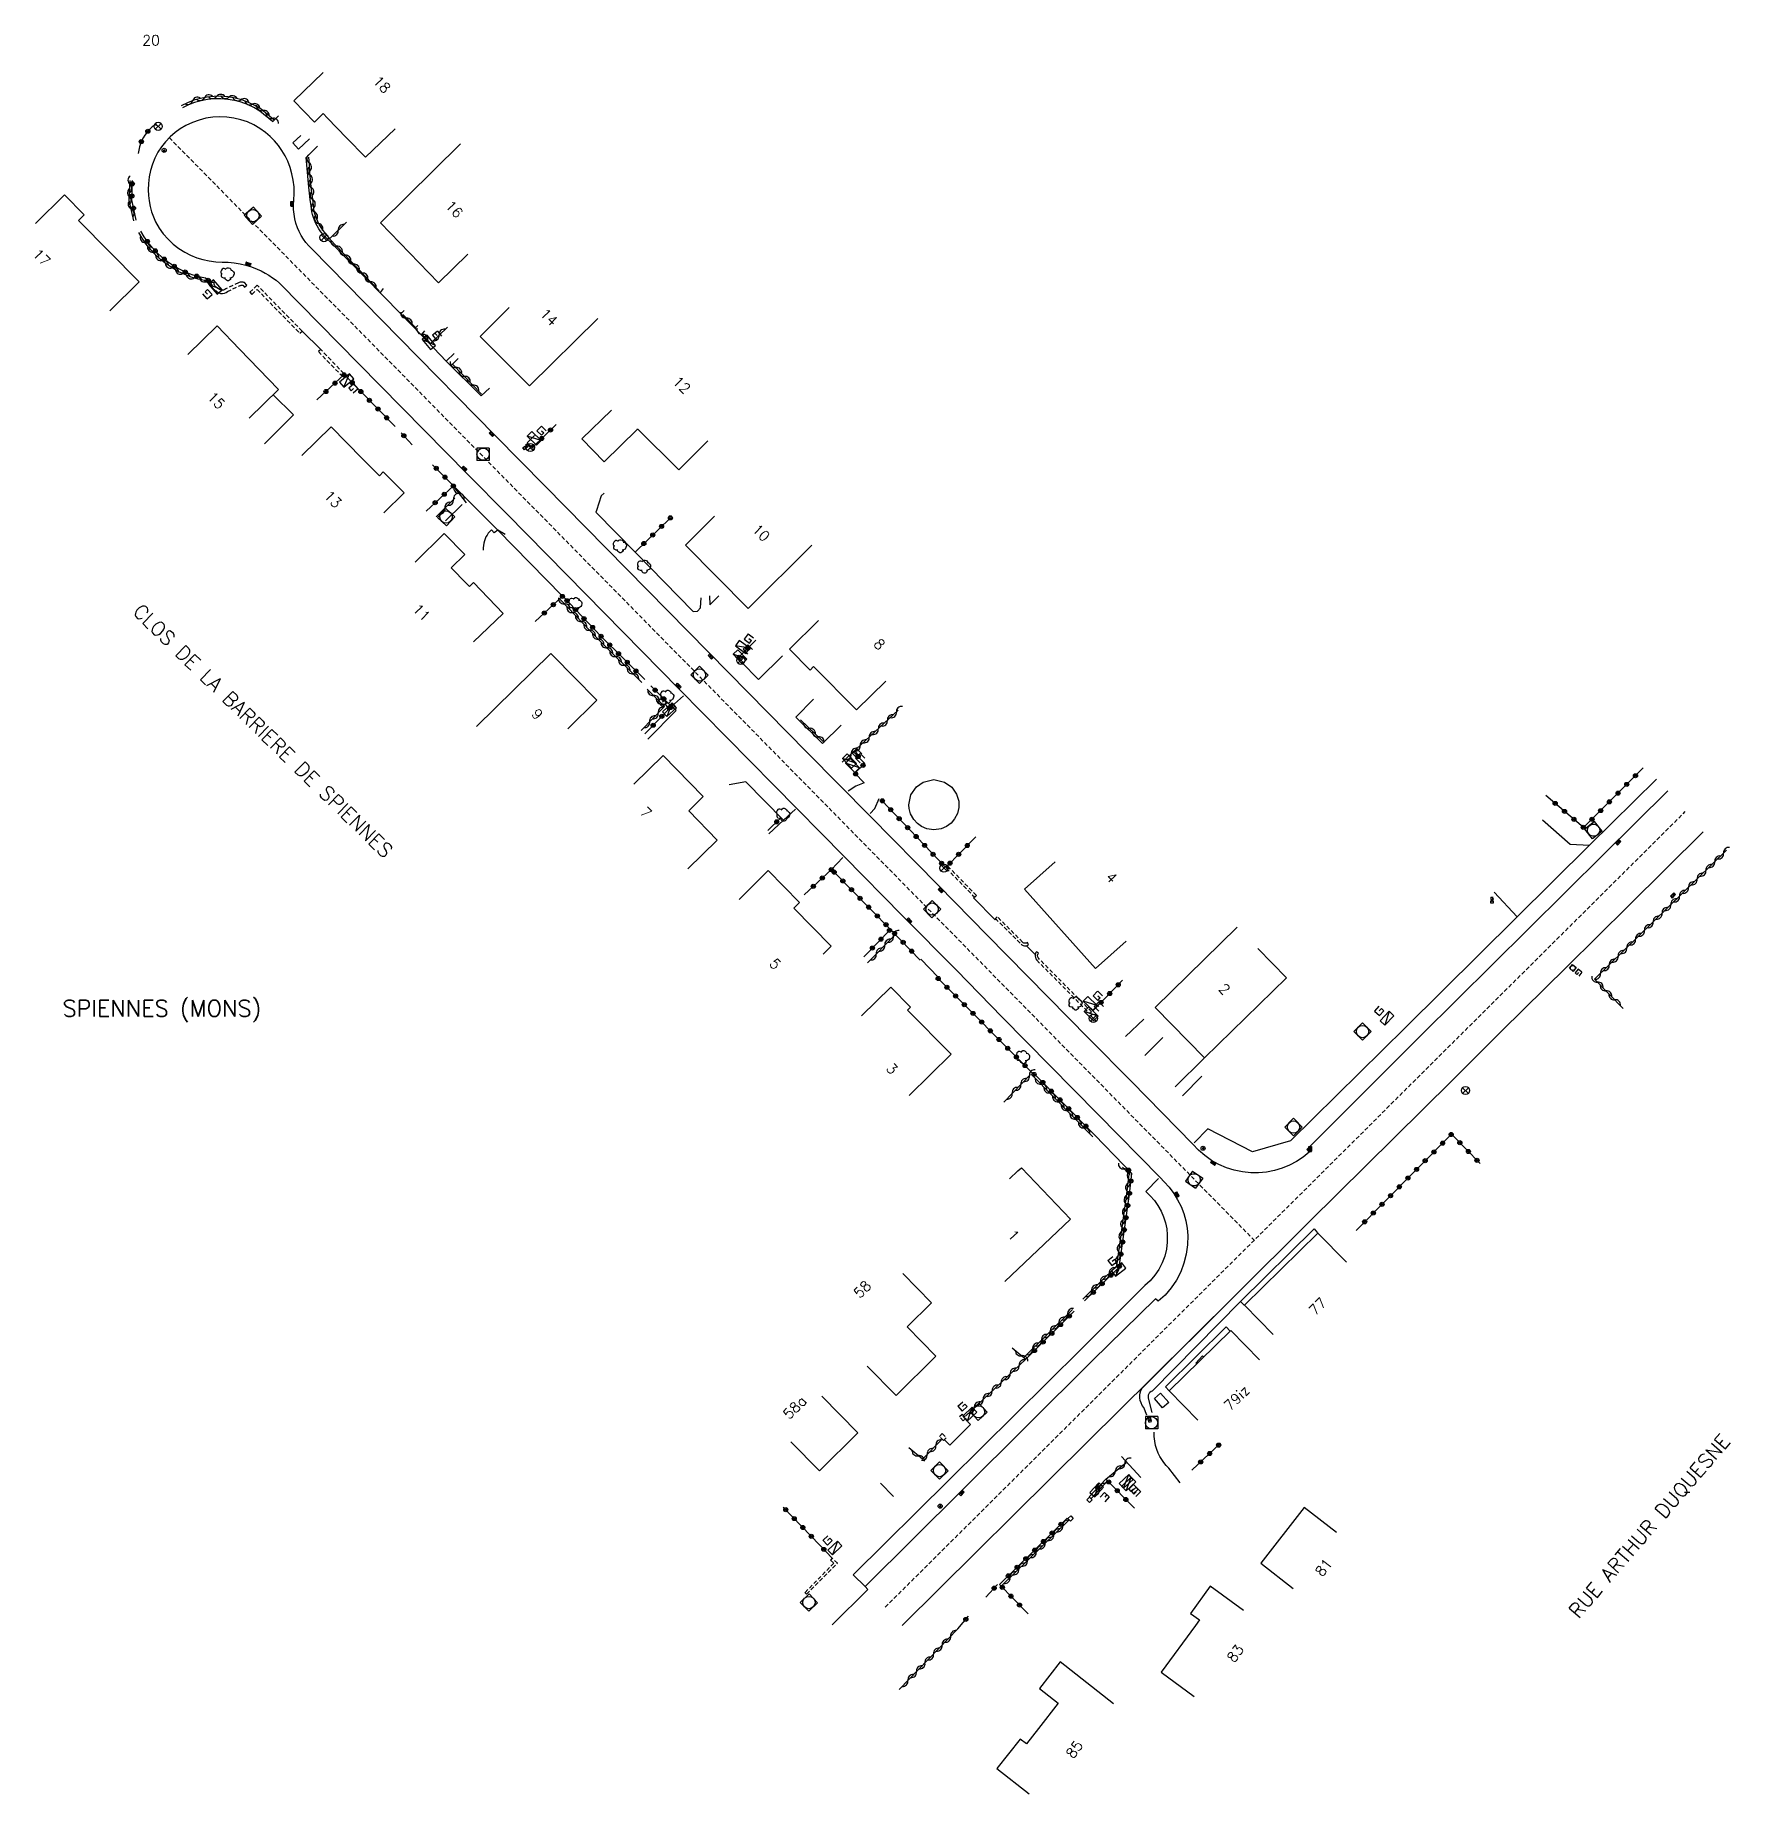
# Model space of a CAD drawing. Header units: millimetres. Extents: x 123510 to 124000, y 124261 to 125000.
# Drawn here: x 123510 to 123716.9, y 124416.7 to 124631.3 of the extents above; entities that cross this region are included whole.
import ezdxf
from ezdxf.enums import TextEntityAlignment as Align

# ---------------------------------------------------------------- set-up
doc = ezdxf.new("R2010")
doc.units = ezdxf.units.MM
doc.linetypes.add('DASHED', pattern=[0.75, 0.5, -0.25])
doc.layers.get('0').update_dxf_attribs({"linetype": 'CONTINUOUS'})
for name, color, linetype in [('W0001', 6, 'DASHED'), ('W0003', 5, 'CONTINUOUS'), ('W0008', 7, 'CONTINUOUS'), ('W0014', 7, 'CONTINUOUS'), ('W0017', 7, 'CONTINUOUS'), ('W0100', 7, 'CONTINUOUS'), ('W0103', 1, 'CONTINUOUS'), ('W0105', 7, 'CONTINUOUS'), ('W0112', 1, 'DASHED'), ('W0300', 7, 'CONTINUOUS'), ('W0310', 3, 'CONTINUOUS'), ('W0322', 7, 'CONTINUOUS'), ('W0400', 7, 'CONTINUOUS'), ('W0412', 7, 'CONTINUOUS'), ('W0420', 7, 'CONTINUOUS'), ('W0425', 7, 'CONTINUOUS'), ('W0430', 7, 'CONTINUOUS'), ('W0432', 7, 'CONTINUOUS'), ('W0469', 7, 'CONTINUOUS'), ('W0601', 7, 'CONTINUOUS'), ('W0856', 7, 'CONTINUOUS'), ('W0980', 7, 'CONTINUOUS'), ('W0989', 7, 'CONTINUOUS'), ('W0991', 7, 'CONTINUOUS'), ('W1471', 7, 'CONTINUOUS')]:
    doc.layers.add(name, color=color, linetype=linetype)
doc.styles.get("Standard").update_dxf_attribs({"font": 'romans.shx', "width": 0.85})

msp = doc.modelspace()

# ---------------------------------------------------------------- texts
at = {"layer": 'W0980', "ltscale": 0.5}
msp.add_text('SPIENNES (MONS)', height=2, dxfattribs=at).set_placement((123525.47, 124512.41), align=Align.MIDDLE)
at = {"layer": 'W0989', "ltscale": 0.5}
for s, rotation, p in [('CLOS DE LA BARRIERE DE SPIENNES', 315.7144, (123522.39, 124561.43)), ('RUE ARTHUR DUQUESNE', 49.2292, (123697.62, 124438.61))]:
    msp.add_text(s, height=1.75, rotation=rotation, dxfattribs=at).set_placement(p, align=Align.MIDDLE_LEFT)
at = {"layer": 'W0991', "ltscale": 0.5}
msp.add_text('20', height=1.25, dxfattribs=at).set_placement((123524.14, 124630.01), align=Align.CENTER)
for s, rotation, p in [('18', 314.093, (123551.86, 124624.82)), ('16', 314.1527, (123560.68, 124609.6)), ('17', 314.5448, (123510.34, 124603.71)), ('14', 314.8947, (123572.24, 124596.43)), ('12', 315.0835, (123588.44, 124588.16)), ('15', 313.9427, (123531.65, 124586.28)), ('13', 314.3812, (123545.87, 124574.22)), ('10', 314.776, (123598.12, 124570.13)), ('11', 314.4694, (123556.7, 124560.41)), ('8', 314.7147, (123612.56, 124556.53)), ('9', 314.6668, (123570.81, 124548)), ('7', 314.4334, (123584.06, 124536.01)), ('4', 314.2729, (123640.86, 124528.09)), ('5', 314.5772, (123599.84, 124517.54)), ('2', 314.2729, (123654.65, 124514.47)), ('3', 314.4494, (123614.09, 124504.75)), ('1', 313.6529, (123628.93, 124484.44)), ('58', 44.552, (123611.35, 124477.84)), ('77', 44.5626, (123666.91, 124475.75)), ('79iz', 44.3277, (123657.01, 124464.59)), ('58a', 44.5905, (123603.11, 124463.43)), ('81', 52.1781, (123667.69, 124443.98)), ('83', 53.6031, (123656.92, 124433.5)), ('85', 53.6031, (123637.29, 124421.8))]:
    msp.add_text(s, height=1.25, rotation=rotation, dxfattribs=at).set_placement(p, align=Align.CENTER)

# ---------------------------------------------------------------- blocks, each defined once
blk = doc.blocks.new('T856')
for p, q in [((-0.125, 0), (0.125, 0)), ((0, 0.125), (0, -0.125))]:
    blk.add_line(p, q)
blk.add_ellipse((0, 0), major_axis=(-0.177, 0.177), ratio=1, start_param=3.9269908, end_param=10.2101761)
blk = doc.blocks.new('T430')
at = {"flags": 128}
for points in [[(0.8, 0.8), (-0.8, 0.8)], [(-0.8, 0.8), (-0.8, 0)], [(0.8, 0.8), (-0.8, 0)], [(-0.8, 0), (0.8, 0)], [(-0.4, 2.1), (0.4, 2.1)], [(-0.4, 2.1), (-0.4, 1.3)], [(-0.4, 1.7), (0, 1.7)], [(-0.4, 1.3), (0.4, 1.3)], [(0.8, 0), (0.8, 0.8)]]:
    blk.add_lwpolyline(points, dxfattribs=at)
blk = doc.blocks.new('T420')
for p, q in [((0.75, 0.75), (-0.75, 0.75)), ((-0.75, 0.75), (-0.75, -0.75)), ((0.75, 0.75), (0.75, -0.75)), ((0.75, -0.75), (-0.75, -0.75))]:
    blk.add_line(p, q)
blk.add_ellipse((0, 0), major_axis=(-0.53, 0.53), ratio=1, start_param=3.926991, end_param=10.210176)
blk = doc.blocks.new('t432')
at = {"flags": 128}
for points in [[(0.8, 0.8), (-0.8, 0.8)], [(-0.8, 0.8), (-0.8, 0)], [(0.8, 0.8), (-0.8, 0)], [(-0.8, 0), (0.8, 0)], [(-0.4, 2.1), (-0.4, 1.3)], [(-0.4, 1.3), (0.4, 1.3)], [(-0.39, 2.1), (0.41, 2.1)], [(0, 1.7), (0.4, 1.7)], [(0.4, 1.3), (0.4, 1.7)], [(0.8, 0), (0.8, 0.8)]]:
    blk.add_lwpolyline(points, dxfattribs=at)
blk = doc.blocks.new('T1471')
at = {"color": 0, "linetype": 'Continuous', "flags": 128}
blk.add_lwpolyline([(-0.75, -0.5), (-0.75, 0.5), (0.75, 0.5), (0.75, -0.5), (-0.75, -0.5)], dxfattribs=at)
blk = doc.blocks.new('T400')
for p, q in [((-0.15, 0.3), (0.15, 0.3)), ((-0.15, -0.25), (-0.15, 0.3)), ((-0.15, 0.15), (0.15, 0.15)), ((-0.15, 0), (0.15, 0)), ((0.15, 0.3), (0.15, -0.25)), ((-0.15, -0.15), (0.15, -0.15)), ((-0.15, -0.25), (-0.15, -0.3)), ((-0.15, -0.3), (0.15, -0.3)), ((0.15, -0.3), (0.15, -0.25))]:
    blk.add_line(p, q)
blk = doc.blocks.new('T469')
at = {"color": 0, "linetype": 'Continuous', "flags": 128}
for points in [[(-0.35, 0.35), (0.35, -0.35)], [(-0.35, -0.35), (0.35, 0.35)]]:
    blk.add_lwpolyline(points, dxfattribs=at)
at = {"color": 0, "linetype": 'Continuous'}
blk.add_circle((0, 0), 0.5, dxfattribs=at)
blk = doc.blocks.new('T412')
for p, q in [((-0.3, 1.2), (0.3, 1.2)), ((-0.3, 1.2), (-0.3, 0.6)), ((-0.3, 0.6), (0.3, 0.6)), ((-0.3, 0.3), (0.3, 0.3)), ((-0.3, -0.3), (-0.3, 0.3)), ((0, 0.9), (0.3, 0.9)), ((0.3, 0.9), (0.3, 0.6)), ((0.3, 0.3), (0.3, -0.3)), ((0.3, -0.3), (-0.3, -0.3))]:
    blk.add_line(p, q)
blk.add_ellipse((0, 0), major_axis=(0.212, 0.212), ratio=1, start_param=5.497787, end_param=11.780972)
blk = doc.blocks.new('T425')
for p, q in [((-0.15, 0.6), (0.15, 0.6)), ((-0.15, 0.6), (-0.15, 0.3)), ((-0.15, 0.3), (0.15, 0.3)), ((-0.15, 0.15), (0.15, 0.15)), ((-0.15, -0.15), (-0.15, 0.15)), ((0, 0.45), (0.15, 0.45)), ((0.15, 0.45), (0.15, 0.3)), ((0.15, 0.15), (0.15, -0.15)), ((0.15, -0.15), (-0.15, -0.15))]:
    blk.add_line(p, q)
blk.add_ellipse((0, 0), major_axis=(-0.106, 0.106), ratio=1, start_param=3.926991, end_param=10.210176)
blk = doc.blocks.new('T300')
for p, q in [((-0.8, 0.51), (-0.86, 0.34)), ((-0.86, 0.34), (-0.86, 0.17)), ((-0.86, 0.17), (-0.74, 0.06)), ((-0.69, 0.63), (-0.8, 0.51)), ((-0.8, -0.06), (-0.74, 0.06)), ((-0.74, 0.06), (-0.69, 0.11)), ((-0.57, 0.69), (-0.69, 0.63)), ((-0.46, 0.69), (-0.57, 0.69)), ((-0.29, 0.63), (-0.46, 0.69)), ((-0.29, 0.63), (-0.17, 0.74)), ((-0.23, 0.57), (-0.29, 0.63)), ((-0.17, 0.74), (-0.06, 0.8)), ((-0.06, 0.8), (0.06, 0.8)), ((0.06, 0.8), (0.23, 0.74)), ((0.23, 0.74), (0.34, 0.63)), ((0.34, 0.63), (0.4, 0.51)), ((0.46, 0.46), (0.34, 0.46)), ((0.4, 0.51), (0.4, 0.46)), ((0.57, 0.4), (0.46, 0.46)), ((0.57, 0.4), (0.69, 0.29)), ((0.69, 0.29), (0.74, 0.17)), ((0.74, 0.06), (0.69, -0.17)), ((0.74, 0.17), (0.74, 0.06)), ((-0.8, -0.17), (-0.8, -0.06)), ((-0.8, -0.23), (-0.8, -0.17)), ((-0.74, -0.34), (-0.8, -0.23)), ((-0.69, -0.4), (-0.74, -0.34)), ((-0.51, -0.46), (-0.69, -0.4)), ((-0.4, -0.46), (-0.51, -0.46)), ((-0.4, -0.46), (-0.34, -0.46)), ((-0.34, -0.46), (-0.34, -0.4)), ((-0.34, -0.51), (-0.34, -0.46)), ((-0.29, -0.63), (-0.34, -0.51)), ((-0.17, -0.74), (-0.29, -0.63)), ((-0.06, -0.8), (-0.17, -0.74)), ((0.06, -0.8), (-0.06, -0.8)), ((0.17, -0.74), (0.06, -0.8)), ((0.23, -0.69), (0.17, -0.74)), ((0.29, -0.46), (0.23, -0.46)), ((0.29, -0.63), (0.23, -0.69)), ((0.46, -0.4), (0.29, -0.46)), ((0.34, -0.51), (0.29, -0.63)), ((0.34, -0.51), (0.34, -0.46)), ((0.57, -0.34), (0.46, -0.4)), ((0.63, -0.29), (0.57, -0.34)), ((0.69, -0.17), (0.63, -0.29))]:
    blk.add_line(p, q)
blk = doc.blocks.new('t310o')
at = {"color": 0, "linetype": 'Continuous'}
for centre, start, end in [((-0.5, 0.38), 216.8699, 323.1304), ((0.5, -0.37), 36.8699, 143.1303)]:
    blk.add_arc(centre, 0.625, start, end, dxfattribs=at)
blk = doc.blocks.new('t322o')
at = {"color": 0, "linetype": 'Continuous'}
for radius in [0.25, 0.15]:
    blk.add_circle((0, 0), radius, dxfattribs=at)

# ---------------------------------------------------------------- linework, layer by layer
at = {"layer": 'W0001'}
for points in [[(123526.37, 124618.75), (123658.72, 124484.27)], [(123613.71, 124439.52), (123711.3, 124536.55)]]:
    msp.add_lwpolyline(points, dxfattribs=at)
at = {"layer": 'W0003'}
for points in [[(123645.64, 124462.92), (123645.25, 124463.87), (123645.06, 124464.13), (123644.91, 124464.42), (123644.81, 124464.73), (123644.76, 124465.05), (123644.76, 124465.36), (123644.81, 124465.66), (123644.9, 124465.96), (123645.04, 124466.23), (123656.38, 124477.53), (123665.42, 124486.51)], [(123646.29, 124463.25), (123645.84, 124465.02), (123645.82, 124465.12), (123645.81, 124465.21), (123645.81, 124465.3), (123645.83, 124465.4), (123645.9, 124465.57), (123646, 124465.72), (123646.14, 124465.84), (123646.31, 124465.92), (123657.06, 124476.78), (123666.04, 124485.65)]]:
    msp.add_lwpolyline(points, dxfattribs=at)
at = {"layer": 'W0008'}
for points in [[(123709.19, 124539.1), (123701.35, 124531.34), (123692.15, 124522.22), (123679.09, 124509.29), (123665.14, 124495.32), (123665.43, 124495.03), (123664.68, 124494.42), (123663.87, 124493.88), (123663.01, 124493.42), (123662.11, 124493.05), (123661.18, 124492.77), (123660.23, 124492.59), (123659.26, 124492.5), (123658.29, 124492.5), (123657.28, 124492.6), (123656.29, 124492.81), (123655.33, 124493.12), (123654.4, 124493.52), (123653.52, 124494.01), (123652.7, 124494.6), (123651.94, 124495.26), (123651.25, 124496), (123643.75, 124503.62), (123638.52, 124508.92), (123626.13, 124521.5), (123620.21, 124527.52), (123611.87, 124535.98), (123604.18, 124543.78), (123592.15, 124555.99), (123572.18, 124576.31), (123566.14, 124582.4), (123554.4, 124594.35), (123543.74, 124605.2), (123543.74, 124605.2), (123543.37, 124605.57), (123543.04, 124605.97), (123542.73, 124606.39), (123542.45, 124606.84), (123542.21, 124607.3), (123542, 124607.78), (123541.82, 124608.32), (123541.68, 124608.87), (123541.58, 124609.43), (123541.53, 124610), (123541.52, 124610.57), (123541.56, 124611.13), (123541.6, 124611.94), (123541.58, 124612.75), (123541.49, 124613.56), (123541.33, 124614.35), (123541.1, 124615.12), (123540.81, 124615.88), (123540.48, 124616.55), (123540.11, 124617.19), (123539.68, 124617.8), (123539.2, 124618.38), (123538.67, 124618.91), (123538.11, 124619.4), (123537.41, 124619.89), (123536.67, 124620.32), (123535.89, 124620.67), (123535.08, 124620.94), (123534.25, 124621.14), (123533.4, 124621.26), (123532.54, 124621.3), (123531.68, 124621.25), (123530.83, 124621.12), (123529.99, 124620.91), (123529.18, 124620.62), (123528.4, 124620.25), (123527.71, 124619.84), (123527.07, 124619.37), (123526.46, 124618.85), (123525.91, 124618.27), (123525.42, 124617.64), (123524.98, 124616.97), (123524.61, 124616.26), (123524.31, 124615.52), (123524.07, 124614.76), (123523.91, 124613.97), (123523.81, 124613.18), (123523.79, 124612.38), (123523.82, 124611.7), (123523.89, 124611.04), (123524.02, 124610.38), (123524.2, 124609.73), (123524.42, 124609.09), (123524.7, 124608.48), (123525.13, 124607.73), (123525.63, 124607.02), (123526.21, 124606.37), (123526.84, 124605.77), (123527.53, 124605.24), (123528.26, 124604.78), (123528.97, 124604.42), (123529.71, 124604.12), (123530.47, 124603.89), (123531.24, 124603.72), (123532.03, 124603.62), (123532.83, 124603.59), (123533.56, 124603.57), (123534.29, 124603.5), (123535.01, 124603.38), (123535.72, 124603.21), (123536.41, 124603), (123537.09, 124602.73), (123537.58, 124602.5), (123538.06, 124602.25), (123538.52, 124601.98), (123538.97, 124601.68), (123539.4, 124601.36), (123539.82, 124601.02), (123539.93, 124600.89), (123549.43, 124591.23), (123562.8, 124577.67), (123567.55, 124572.87), (123574.87, 124565.43), (123588.55, 124551.48), (123600.12, 124539.77), (123608.7, 124531.08), (123615.82, 124523.84), (123622.39, 124517.2), (123627.99, 124511.49), (123639.63, 124499.64), (123647.24, 124491.92), (123647.73, 124491.41), (123648.35, 124490.73), (123648.9, 124489.99), (123649.38, 124489.21), (123649.79, 124488.39), (123650.12, 124487.53), (123650.37, 124486.65), (123650.53, 124485.74), (123650.61, 124484.83), (123650.59, 124483.69), (123650.43, 124482.57), (123650.15, 124481.46), (123649.75, 124480.4), (123649.22, 124479.4), (123648.58, 124478.46), (123647.84, 124477.59), (123647.01, 124476.83), (123646.67, 124477.14), (123638.99, 124469.6), (123623.08, 124453.8), (123611.24, 124442.04), (123611.57, 124441.68), (123607.22, 124437.34)], [(123615.78, 124437.29), (123638.42, 124459.72), (123646.17, 124467.42), (123656.38, 124477.53), (123665.42, 124486.51), (123675.85, 124496.82), (123682.81, 124503.7), (123688.93, 124509.8), (123696.8, 124517.57), (123704.37, 124525.04), (123713.49, 124534.08)]]:
    msp.add_lwpolyline(points, dxfattribs=at)
at = {"layer": 'W0014'}
for points in [[(123538.94, 124620.72), (123537.39, 124622), (123536.67, 124622.43), (123535.92, 124622.79), (123535.13, 124623.07), (123534.32, 124623.29), (123533.5, 124623.43), (123532.66, 124623.49), (123531.85, 124623.49), (123531.04, 124623.41), (123530.24, 124623.26), (123529.45, 124623.04), (123528.69, 124622.75), (123527.96, 124622.39)], [(123541.44, 124618.11), (123542.14, 124617.37)], [(123545.19, 124606.88), (123545.14, 124606.94), (123544.87, 124607.28), (123544.62, 124607.64), (123544.4, 124608.01), (123544.2, 124608.39), (123544.07, 124608.71), (123543.95, 124609.04), (123543.84, 124609.37), (123543.76, 124609.71), (123543.66, 124610.46), (123543.56, 124611.22), (123543.48, 124611.97), (123543.39, 124612.73), (123543.3, 124613.63), (123543.22, 124614.54), (123543.15, 124615.44), (123543.08, 124616.35)], [(123545.95, 124606.11), (123545.19, 124606.88)], [(123545.95, 124606.11), (123554.6, 124597.27), (123557.1, 124594.69), (123560.15, 124591.51), (123564.41, 124587.27)], [(123544.84, 124592.92), (123542.56, 124595.17)], [(123570.03, 124581.55), (123570.67, 124580.91)], [(123574.29, 124562.89), (123566.44, 124570.88), (123561.05, 124576.29)], [(123578.42, 124573.08), (123583.25, 124568.14), (123590.29, 124560.97)], [(123596.19, 124554.77), (123598.24, 124552.67)], [(123588.2, 124548.88), (123587.62, 124549.37), (123589.1, 124550.69)], [(123602.79, 124548.09), (123606.04, 124544.86)], [(123601.3, 124535.52), (123596.69, 124540.18)], [(123707.78, 124540.53), (123699.62, 124532.46), (123677.19, 124510.22), (123663.16, 124496.38), (123658.53, 124495.04), (123653.07, 124497.84), (123651.4, 124496.14)], [(123624.57, 124526.16), (123624.46, 124526.03), (123627.1, 124523.36), (123627.18, 124523.47)], [(123630.97, 124520.15), (123631.97, 124519.16)], [(123620.17, 124516.37), (123618.04, 124518.54)], [(123642.87, 124493.38), (123639.25, 124497.11)], [(123647.05, 124491.79), (123645.49, 124490.22), (123646.04, 124489.7), (123646.54, 124489.12), (123646.98, 124488.5), (123647.35, 124487.83), (123647.65, 124487.14), (123647.88, 124486.41), (123648.04, 124485.67), (123648.12, 124484.91), (123648.11, 124484.04), (123648, 124483.17), (123647.8, 124482.32), (123647.49, 124481.5), (123647.09, 124480.72), (123646.6, 124480), (123646.04, 124479.33), (123645.39, 124478.74), (123637.57, 124470.95), (123621.45, 124455.02), (123609.81, 124443.46), (123611.24, 124442.04)], [(123657.48, 124476.36), (123657.06, 124476.78), (123666.04, 124485.65), (123666.45, 124485.19)], [(123648.35, 124465.92), (123647.89, 124466.39), (123655.29, 124473.7), (123655.8, 124473.19)]]:
    msp.add_lwpolyline(points, dxfattribs=at)
at = {"layer": 'W0017'}
for points in [[(123538.97, 124620.67), (123539.68, 124621.41)], [(123542.4, 124619.04), (123541.44, 124618.11)], [(123542.14, 124617.37), (123543.46, 124618.6)], [(123544.46, 124617.74), (123543.08, 124616.35)], [(123552.15, 124599.88), (123552.48, 124600.37)], [(123555.03, 124597.69), (123554.6, 124597.27)], [(123556.33, 124595.49), (123556.69, 124595.86)], [(123557.5, 124595.2), (123557.1, 124594.69)], [(123560.19, 124591.54), (123561.13, 124592.43)], [(123561.6, 124591.82), (123560.79, 124590.99)], [(123564.41, 124587.27), (123565.43, 124588.2)], [(123570.93, 124582.42), (123570.03, 124581.55)], [(123579.41, 124575.39), (123579.07, 124575.08), (123578.49, 124573.3)], [(123560.05, 124572.01), (123562.09, 124574)], [(123578.49, 124573.3), (123578.42, 124573.08)], [(123567.33, 124570.37), (123566.44, 124570.88), (123566, 124570.55), (123565.69, 124570.91), (123565.28, 124570.52), (123565.13, 124570.29), (123565, 124570.06), (123564.89, 124569.82), (123564.81, 124569.57), (123564.73, 124569.29), (123564.68, 124569), (123564.66, 124568.71), (123564.66, 124568.43)], [(123590.29, 124560.97), (123590.8, 124561.01), (123591.15, 124561.42), (123591.23, 124562.64)], [(123592.27, 124562.87), (123592.3, 124561.76), (123593.4, 124562.89)], [(123598.24, 124552.67), (123601.18, 124555.54)], [(123604.95, 124550.27), (123602.79, 124548.09)], [(123584.73, 124545.4), (123588.2, 124548.88)], [(123606.04, 124544.86), (123608.32, 124547.08)], [(123596.69, 124540.18), (123594.67, 124539.82)], [(123611.14, 124540.08), (123610.13, 124539.64), (123609.19, 124539.04)], [(123599.5, 124533.84), (123601.3, 124535.52), (123602.74, 124536.84)], [(123611.85, 124536.32), (123612.43, 124536.92), (123612.95, 124538.16)], [(123693.88, 124535.54), (123697.25, 124532.59), (123699.62, 124532.46)], [(123607.17, 124529.49), (123608.52, 124530.95)], [(123690.78, 124523.7), (123687.99, 124526.73)], [(123643.03, 124509.14), (123645.26, 124511.24)], [(123647.59, 124508.99), (123645.38, 124506.8)], [(123652.61, 124506.46), (123649.09, 124503)], [(123649.96, 124501.9), (123652.34, 124504.27)], [(123623.45, 124462.47), (123624.11, 124461.8), (123621.6, 124459.29), (123620.91, 124459.95)], [(123649.69, 124454.69), (123648.31, 124456.47), (123647.99, 124456.79), (123647.7, 124457.14), (123647.44, 124457.51), (123647.2, 124457.9), (123647, 124458.31), (123646.84, 124458.73), (123646.68, 124459.25), (123646.58, 124459.78), (123646.52, 124460.32), (123646.52, 124460.87)], [(123642.53, 124457.89), (123644.9, 124455.33)], [(123613.13, 124454.62), (123614.7, 124453.03)]]:
    msp.add_lwpolyline(points, dxfattribs=at)
at = {"layer": 'W0100'}
for points in [[(123545.15, 124626.71), (123541.55, 124623.24), (123544.06, 124620.65), (123545.14, 124621.7), (123545.68, 124621.14), (123547.99, 124618.75), (123550.3, 124616.37), (123553.9, 124619.85)], [(123561.9, 124618.01), (123552.11, 124608.38), (123559.22, 124601.06), (123562.8, 124604.54)], [(123510.03, 124608.27), (123513.59, 124611.78), (123515.99, 124609.35), (123515.29, 124608.66), (123515.36, 124608.59), (123522.67, 124601.16), (123519.11, 124597.65)], [(123567.81, 124598.04), (123564.27, 124594.51), (123570.29, 124588.47), (123578.65, 124596.72)], [(123528.61, 124592.31), (123532.21, 124595.79), (123534.92, 124592.98), (123539.69, 124588.03), (123536.09, 124584.56)], [(123580.31, 124585.5), (123576.7, 124582.04), (123579.41, 124579.2), (123583.43, 124583.18), (123583.5, 124583.25), (123588.52, 124578.24), (123592.05, 124581.78)], [(123552.54, 124573.01), (123555, 124575.45), (123552.47, 124577.98), (123551.99, 124577.51), (123549.91, 124579.61), (123546.12, 124583.47), (123542.55, 124579.97)], [(123604.77, 124569.06), (123596.98, 124561.34), (123589.33, 124569.06), (123592.88, 124572.58)], [(123563.48, 124557.26), (123567.08, 124560.73), (123563.47, 124564.48), (123562.98, 124564), (123562.63, 124564.36), (123560.76, 124566.27), (123562.42, 124567.92), (123559.89, 124570.47), (123556.34, 124566.96)], [(123605.57, 124559.88), (123602.01, 124556.37), (123604.53, 124553.82), (123604.97, 124554.25), (123610.21, 124548.96), (123613.76, 124552.48)], [(123563.83, 124546.94), (123572.91, 124555.83), (123573.27, 124555.46), (123575.73, 124552.99), (123578.52, 124550.16), (123574.97, 124546.65)], [(123583.04, 124539.91), (123586.61, 124543.41), (123591.51, 124538.41), (123589.75, 124536.66), (123593.22, 124533.05), (123589.61, 124529.59)], [(123634.43, 124530.42), (123630.71, 124527.08), (123639.36, 124517.43), (123643.09, 124520.77)], [(123606.13, 124519.17), (123607.11, 124520.14), (123602.55, 124524.77), (123603.25, 124525.47), (123599.44, 124529.36), (123595.87, 124525.85)], [(123656.62, 124522.46), (123646.63, 124512.67), (123652.65, 124506.5), (123662.65, 124516.29), (123659.15, 124519.86)], [(123616.61, 124501.92), (123621.74, 124506.95), (123616.44, 124512.35), (123616.79, 124512.69), (123614.38, 124515.14), (123610.81, 124511.64)], [(123628.86, 124491.76), (123629.89, 124492.72), (123630.32, 124493.12), (123636.29, 124486.86), (123628.29, 124479.25)], [(123669.98, 124481.59), (123666.48, 124485.15), (123657.53, 124476.33), (123661.03, 124472.77)], [(123611.51, 124468.92), (123615.02, 124465.35), (123619.87, 124470.13), (123616.38, 124473.7), (123619.36, 124476.63), (123615.85, 124480.2)], [(123659.37, 124469.69), (123655.88, 124473.27), (123648.35, 124465.92), (123651.85, 124462.34)], [(123602.17, 124459.7), (123605.68, 124456.14), (123610.37, 124460.76), (123605.96, 124465.26)], [(123668.76, 124448.61), (123664.81, 124451.68), (123659.52, 124444.86), (123663.47, 124441.8)], [(123657.4, 124439.12), (123653.36, 124442.06), (123650.96, 124438.76), (123652.05, 124437.96), (123651.54, 124437.26), (123647.36, 124431.6), (123651.39, 124428.63)], [(123641.57, 124427.74), (123635.03, 124432.83), (123632.52, 124429.59), (123634.8, 124427.82), (123632.4, 124424.72), (123630.94, 124422.83), (123630.16, 124423.43), (123627.34, 124419.82), (123631.28, 124416.74)]]:
    msp.add_lwpolyline(points, dxfattribs=at)
at = {"layer": 'W0103'}
msp.add_lwpolyline([(123539.05, 124587.4), (123541.51, 124584.95), (123537.99, 124581.4)], dxfattribs=at)
at = {"layer": 'W0105'}
msp.add_lwpolyline([(123651.7, 124469.18), (123651.58, 124469.29), (123652.41, 124470.15), (123652.56, 124470.02)], dxfattribs=at)
at = {"layer": 'W0112'}
for points in [[(123535.83, 124600.76), (123535.55, 124601.08), (123535.46, 124601.11), (123535.38, 124601.13), (123535.29, 124601.14), (123535.2, 124601.14), (123535.09, 124601.13), (123534.99, 124601.12), (123534.89, 124601.09), (123534.79, 124601.05), (123533.25, 124600.31), (123533.13, 124600.22), (123532.99, 124600.16), (123532.85, 124600.14), (123532.7, 124600.15), (123532.59, 124600.19), (123532.48, 124600.24), (123532.38, 124600.31), (123532.29, 124600.38), (123532.19, 124600.44), (123532.09, 124600.51), (123532, 124600.59), (123531.92, 124600.68), (123531.87, 124600.78), (123531.84, 124600.88), (123531.82, 124600.99), (123531.82, 124601.1), (123531.44, 124601.09), (123531.44, 124600.96), (123531.47, 124600.79), (123531.52, 124600.63), (123531.61, 124600.47), (123531.73, 124600.32), (123531.85, 124600.22), (123531.98, 124600.12), (123532.07, 124600.07), (123532.16, 124600), (123532.29, 124599.92), (123532.43, 124599.84), (123532.62, 124599.77), (123532.87, 124599.76), (123533.1, 124599.8), (123533.32, 124599.89), (123533.45, 124599.98), (123534.94, 124600.7), (123535.01, 124600.73), (123535.07, 124600.74), (123535.14, 124600.76), (123535.21, 124600.76), (123535.26, 124600.76), (123535.32, 124600.75), (123535.34, 124600.75), (123535.55, 124600.51)], [(123542.56, 124595.17), (123537.09, 124600.76), (123536.18, 124599.91), (123536.44, 124599.64), (123537.08, 124600.23), (123542.29, 124594.9)], [(123547.65, 124589.99), (123544.84, 124592.92), (123544.56, 124592.66), (123547.38, 124589.73)], [(123621.17, 124529.63), (123624.62, 124526.12), (123624.84, 124526.33), (123621.38, 124529.84)], [(123627.15, 124523.52), (123630.27, 124520.39), (123630.39, 124520.3), (123630.53, 124520.23), (123630.68, 124520.19), (123630.83, 124520.19), (123630.93, 124520.2), (123631.03, 124520.23), (123631.12, 124520.26), (123631.2, 124520.31), (123631.05, 124520.57), (123630.98, 124520.53), (123630.93, 124520.51), (123630.87, 124520.49), (123630.82, 124520.49), (123630.72, 124520.49), (123630.63, 124520.51), (123630.55, 124520.55), (123630.47, 124520.62), (123627.37, 124523.73)], [(123632.14, 124519.45), (123632.14, 124519.44), (123632.09, 124519.36), (123632.05, 124519.28), (123632.02, 124519.19), (123632, 124519.1), (123632, 124518.92), (123632.03, 124518.74), (123632.09, 124518.58), (123632.19, 124518.43), (123638.66, 124511.92), (123638.88, 124512.13), (123632.43, 124518.62), (123632.36, 124518.72), (123632.32, 124518.82), (123632.3, 124518.94), (123632.3, 124519.06), (123632.31, 124519.11), (123632.33, 124519.17), (123632.36, 124519.22), (123632.39, 124519.29), (123632.4, 124519.3)], [(123623.56, 124462.58), (123623.23, 124462.26), (123622.75, 124462.75), (123623.08, 124463.07)], [(123621.15, 124460.18), (123620.8, 124459.85), (123620.32, 124460.34), (123620.67, 124460.68)], [(123638.3, 124452.6), (123638.62, 124452.94), (123638.95, 124452.62), (123638.62, 124452.29)], [(123636, 124450.34), (123636.34, 124450.66), (123636.65, 124450.34), (123636.31, 124450.01)], [(123604.12, 124441.09), (123607.87, 124444.87), (123607.25, 124445.47), (123607.04, 124445.26), (123607.44, 124444.87), (123603.91, 124441.3)]]:
    msp.add_lwpolyline(points, close=True, dxfattribs=at)
at = {"layer": 'W0310'}
for points in [[(123539.13, 124620.95), (123537.57, 124622.25), (123536.81, 124622.69), (123536.03, 124623.06), (123535.22, 124623.36), (123534.38, 124623.58), (123533.53, 124623.73), (123532.67, 124623.8), (123531.83, 124623.79), (123531, 124623.7), (123530.17, 124623.55), (123529.36, 124623.32), (123528.58, 124623.02), (123527.83, 124622.66)], [(123545.42, 124607.07), (123545.37, 124607.13), (123545.11, 124607.46), (123544.88, 124607.8), (123544.66, 124608.15), (123544.48, 124608.52), (123544.35, 124608.82), (123544.23, 124609.13), (123544.13, 124609.45), (123544.05, 124609.76), (123543.96, 124610.5), (123543.86, 124611.25), (123543.77, 124612.01), (123543.69, 124612.76), (123543.6, 124613.66), (123543.52, 124614.57), (123543.45, 124615.47), (123543.38, 124616.37)], [(123522.02, 124608.63), (123521.48, 124611.15), (123521.58, 124613.53)], [(123545.91, 124606.42), (123547.98, 124608.44)], [(123531.5, 124600.68), (123530.64, 124601.33), (123529.87, 124601.5), (123529.04, 124601.76), (123528.24, 124602.08), (123527.46, 124602.45), (123526.7, 124602.88), (123525.99, 124603.37), (123525.31, 124603.9), (123524.68, 124604.48), (123524.09, 124605.11), (123523.55, 124605.78), (123523.06, 124606.48), (123522.63, 124607.21)], [(123545.42, 124607.07), (123545.91, 124606.42)], [(123545.91, 124606.42), (123551.96, 124600.07)], [(123554.85, 124597.2), (123556.34, 124595.66)], [(123557.17, 124594.84), (123558.22, 124593.64)], [(123558.22, 124593.64), (123560.29, 124595.66)], [(123560.97, 124591.09), (123564.47, 124587.49)], [(123562.64, 124574.22), (123561.23, 124575.99)], [(123558.93, 124572.49), (123561.21, 124574.8)], [(123584.01, 124552.3), (123578.71, 124557.56), (123574, 124562.47)], [(123583.93, 124546.43), (123586.78, 124549.37), (123584.68, 124551.49)], [(123603.37, 124547.74), (123606.13, 124545.1)], [(123615.3, 124548.92), (123608.46, 124542.58)], [(123716.35, 124531.85), (123700.24, 124516.11), (123703.74, 124512.53)], [(123614.82, 124521.46), (123611.55, 124518.1)], [(123631.42, 124504.48), (123628.16, 124501.13)], [(123639.03, 124496.9), (123631.68, 124504.37)], [(123637.82, 124477.07), (123641.97, 124481.14), (123643.19, 124489.94), (123643.48, 124492.31), (123642.65, 124493.18)], [(123636.55, 124475.84), (123630.63, 124469.97)], [(123629.19, 124471.16), (123630.84, 124469.75)], [(123630.84, 124469.75), (123623.48, 124462.83)], [(123620.54, 124459.9), (123618.24, 124457.56), (123616.59, 124458.96)], [(123640.62, 124455.14), (123643.09, 124457.17)], [(123638.82, 124452.78), (123640.84, 124454.94)], [(123627.85, 124442.06), (123636.13, 124450.16)], [(123615.42, 124429.48), (123622.58, 124436.86)]]:
    msp.add_lwpolyline(points, dxfattribs=at)
at = {"layer": 'W0322'}
for points in [[(123524.82, 124620.23), (123524.65, 124620.34), (123524.28, 124620.07), (123523.95, 124619.76), (123523.65, 124619.42), (123523.38, 124619.06), (123523.17, 124618.72), (123522.99, 124618.37), (123522.84, 124618), (123522.72, 124617.62), (123522.63, 124617.23), (123522.58, 124616.84)], [(123522.32, 124608.69), (123521.78, 124611.18), (123521.87, 124613.52)], [(123531.45, 124601.09), (123530.77, 124601.61), (123529.95, 124601.79), (123529.14, 124602.04), (123528.36, 124602.35), (123527.6, 124602.72), (123526.86, 124603.14), (123526.16, 124603.61), (123525.51, 124604.13), (123524.89, 124604.7), (123524.32, 124605.31), (123523.79, 124605.96), (123523.31, 124606.65), (123522.88, 124607.37)], [(123544.37, 124586.78), (123547.69, 124589.85)], [(123553.93, 124583.51), (123547.72, 124589.84)], [(123555.99, 124581.3), (123554.66, 124582.75)], [(123570.72, 124581.01), (123573.57, 124583.78)], [(123561.05, 124576.29), (123558.48, 124578.87)], [(123557.7, 124573.22), (123561.02, 124576.29)], [(123583.18, 124568.21), (123587.52, 124572.4)], [(123571.01, 124559.75), (123574.33, 124562.82)], [(123584.36, 124552.65), (123579.06, 124557.91), (123574.36, 124562.82)], [(123595.87, 124555.43), (123597.93, 124557.45)], [(123584.36, 124546.02), (123587.62, 124549.37), (123585.11, 124551.91)], [(123609.93, 124543.77), (123611.22, 124542.43), (123610.01, 124541.23), (123611.14, 124540.08)], [(123706.19, 124541.9), (123698.91, 124534.6), (123694.29, 124538.52)], [(123613.27, 124537.94), (123621.08, 124529.72), (123624.76, 124533.49)], [(123599.39, 124534.26), (123600.92, 124535.75)], [(123603.83, 124526.42), (123607.15, 124529.49)], [(123617.98, 124518.45), (123614.36, 124522.19), (123607.17, 124529.49)], [(123614.36, 124522.19), (123611.09, 124518.83)], [(123631.82, 124504.5), (123620.11, 124516.25)], [(123638.99, 124512.21), (123642.67, 124515.98)], [(123639.25, 124497.11), (123631.89, 124504.58)], [(123671.14, 124485.45), (123678.35, 124492.73), (123682.79, 124497.21), (123686.28, 124493.63)], [(123638.03, 124476.86), (123642.25, 124480.99), (123643.49, 124489.9), (123643.8, 124492.42), (123642.87, 124493.38)], [(123636.76, 124475.63), (123630.84, 124469.75)], [(123651.1, 124456.21), (123654.61, 124459.5)], [(123638.6, 124452.99), (123640.62, 124455.14)], [(123640.62, 124455.14), (123644.11, 124451.57)], [(123605.72, 124447.07), (123601.26, 124451.73)], [(123627.64, 124442.28), (123635.92, 124450.38)], [(123607.25, 124445.47), (123605.72, 124447.07)], [(123625.99, 124440.73), (123627.4, 124442.26)], [(123627.64, 124442.28), (123631.14, 124438.7)], [(123622.58, 124436.86), (123623.87, 124438.41)]]:
    msp.add_lwpolyline(points, dxfattribs=at)
at = {"layer": 'W0601'}
msp.add_lwpolyline([(123616.59, 124537.39), (123616.83, 124538.58), (123617.51, 124539.57), (123618.34, 124540.16), (123619.65, 124540.45), (123620.94, 124540.16), (123621.82, 124539.55), (123622.42, 124538.68), (123622.68, 124537.81), (123622.69, 124537.04), (123622.51, 124536.32), (123622.17, 124535.67), (123621.74, 124535.15), (123621.17, 124534.74), (123620.53, 124534.46), (123619.65, 124534.33), (123618.78, 124534.46), (123618.15, 124534.73), (123617.63, 124535.1), (123617.18, 124535.58), (123616.79, 124536.29), (123616.63, 124536.92)], close=True, dxfattribs=at)

# ---------------------------------------------------------------- block references
at = {"layer": 'W0300', "ltscale": 0.5}
for p in [(123533.52, 124602.1), (123581.39, 124568.92), (123584.34, 124566.43), (123575.95, 124561.86), (123587.16, 124550.56), (123601.31, 124536.17), (123636.95, 124513.14), (123630.56, 124506.6)]:
    msp.add_blockref('T300', p, dxfattribs=at)
at = {"layer": 'W0310'}
for p, rotation in [((123529.2, 124623.26), 200.7674358585991), ((123530.65, 124623.64), 190.6817608634139), ((123532.14, 124623.79), 180.5960858686), ((123533.64, 124623.71), 170.2965839083619), ((123535.1, 124623.39), 165.1111951009804), ((123536.5, 124622.84), 154.7404174833591), ((123537.78, 124622.07), 140.296730629255), ((123538.93, 124621.12), 140.296730629255), ((123543.43, 124615.68), 94.14660851623944), ((123521.56, 124613.07), 87.70727040062611), ((123543.55, 124614.18), 95.20606710989615), ((123521.5, 124611.57), 87.70727040062611), ((123543.7, 124612.69), 96.22274796776591), ((123543.87, 124611.2), 97.11109561063351), ((123521.71, 124610.09), 102.1738544994609), ((123544.07, 124609.71), 104.0896493145207), ((123544.58, 124608.31), 116.9427008418347), ((123546.98, 124607.46), 44.35723594068286), ((123523.43, 124605.95), 124.8209945149513), ((123524.39, 124604.8), 133.2405394837167), ((123546.78, 124605.5), 313.613559249493), ((123525.48, 124603.77), 141.6600844519064), ((123526.69, 124602.89), 145.8855033217438), ((123547.82, 124604.41), 313.613559249493), ((123548.85, 124603.33), 313.613559249493), ((123528.01, 124602.18), 154.3676338178273), ((123529.41, 124601.65), 162.8497643169981), ((123530.82, 124601.19), 142.8187707748901), ((123549.89, 124602.24), 313.613559249493), ((123550.92, 124601.15), 313.613559249493), ((123555.3, 124596.73), 313.9848338766523), ((123557.23, 124594.77), 311.2478792468316), ((123559.29, 124594.69), 44.35723594068286), ((123561.33, 124590.72), 314.1457179060893), ((123562.38, 124589.64), 314.1457179060893), ((123563.42, 124588.57), 314.1457179060893), ((123561.04, 124574.63), 45.39261031794508), ((123561.7, 124575.39), 128.4765529690953), ((123559.99, 124573.56), 45.39261031794508), ((123574.53, 124561.91), 133.8412905644539), ((123575.57, 124560.83), 133.8412905644539), ((123576.61, 124559.75), 133.8412905644539), ((123577.65, 124558.67), 133.8412905644539), ((123578.69, 124557.59), 133.8412905644539), ((123579.75, 124556.53), 135.1784143075752), ((123580.81, 124555.47), 135.1784143075752), ((123581.88, 124554.41), 135.1784143075752), ((123582.94, 124553.36), 135.1784143075752), ((123585.44, 124550.72), 134.7604035002851), ((123586.49, 124549.66), 134.7604035002851), ((123584.97, 124547.51), 45.80033570935407), ((123586.02, 124548.58), 45.80033570935407), ((123604.46, 124546.7), 316.3152086310798), ((123612.86, 124546.66), 222.8283421894803), ((123613.96, 124547.68), 222.8283421894803), ((123615.06, 124548.7), 222.8283421894803), ((123605.54, 124545.66), 316.3152086310798), ((123610.66, 124544.62), 222.8283421894803), ((123611.76, 124545.64), 222.8283421894803), ((123609.56, 124543.6), 222.8283421894803), ((123713.83, 124529.39), 224.3471415695809), ((123714.9, 124530.44), 224.3471415695809), ((123715.98, 124531.49), 224.3471415695809), ((123711.69, 124527.29), 224.3471415695809), ((123712.76, 124528.34), 224.3471415695809), ((123709.54, 124525.2), 224.3471415695809), ((123710.61, 124526.24), 224.3471415695809), ((123707.39, 124523.1), 224.3471415695809), ((123708.47, 124524.15), 224.3471415695809), ((123614.69, 124521.33), 225.8003357093188), ((123705.25, 124521), 224.3471415695809), ((123706.32, 124522.05), 224.3471415695809), ((123612.6, 124519.18), 225.8003357093188), ((123613.65, 124520.26), 225.8003357093188), ((123703.1, 124518.9), 224.3471415695809), ((123704.18, 124519.95), 224.3471415695809), ((123700.96, 124516.81), 224.3471415695809), ((123702.03, 124517.86), 224.3471415695809), ((123700.59, 124515.75), 314.3276564929295), ((123701.64, 124514.68), 314.3276564929295), ((123702.69, 124513.6), 314.3276564929295), ((123631.29, 124504.35), 225.8003357093188), ((123629.2, 124502.2), 225.8003357093188), ((123630.25, 124503.28), 225.8003357093188), ((123632.72, 124503.31), 134.5500768829809), ((123633.77, 124502.24), 134.5500768829809), ((123634.82, 124501.17), 134.5500768829809), ((123635.88, 124500.11), 134.5500768829809), ((123636.93, 124499.04), 134.5500768829809), ((123637.98, 124497.97), 134.5500768829809), ((123642.85, 124492.97), 133.868435436885), ((123643.41, 124491.73), 83.09110231082418), ((123643.03, 124488.76), 82.05651979331554), ((123643.23, 124490.24), 83.09110231082418), ((123642.82, 124487.27), 82.05651979331554), ((123642.41, 124484.3), 82.05651979331554), ((123642.61, 124485.79), 82.05651979331554), ((123642.2, 124482.81), 82.05651979331554), ((123641.03, 124480.22), 44.45910915406301), ((123641.99, 124481.33), 82.05651979331554), ((123638.89, 124478.12), 44.45910915406301), ((123639.96, 124479.17), 44.45910915406301), ((123634.89, 124474.19), 224.7508838608998), ((123635.96, 124475.25), 224.7508838608998), ((123632.76, 124472.08), 224.7508838608998), ((123633.82, 124473.13), 224.7508838608998), ((123630.33, 124470.18), 319.5602320869466), ((123631.69, 124471.02), 224.7508838608998), ((123628.94, 124467.97), 223.2221553772636), ((123630.04, 124469), 223.2221553772636), ((123626.76, 124465.92), 223.2221553772636), ((123627.85, 124466.94), 223.2221553772636), ((123624.57, 124463.86), 223.2221553772636), ((123625.66, 124464.89), 223.2221553772636), ((123619.88, 124459.22), 225.3974849847083), ((123617.73, 124457.99), 139.5602320869466), ((123618.82, 124458.15), 225.3974849847083), ((123642.94, 124457.04), 39.28543079091525), ((123641.78, 124456.09), 39.28543079091525), ((123639.84, 124453.88), 46.86793323357391), ((123634.28, 124448.36), 44.39104106446542), ((123635.36, 124449.41), 44.39104106446542), ((123632.14, 124446.26), 44.39104106446542), ((123633.21, 124447.31), 44.39104106446542), ((123630, 124444.16), 44.39104106446542), ((123631.07, 124445.21), 44.39104106446542), ((123628.93, 124443.11), 44.39104106446542), ((123621.69, 124435.94), 45.85462793245133), ((123619.6, 124433.79), 45.85462793245133), ((123620.65, 124434.87), 45.85462793245133), ((123617.51, 124431.64), 45.85462793245133), ((123618.56, 124432.71), 45.85462793245133), ((123616.47, 124430.56), 45.85462793245133)]:
    msp.add_blockref('t310o', p, dxfattribs=dict(at, rotation=rotation))
at = {"layer": 'W0322'}
for p, rotation in [((123522.95, 124618.28), 247.9119788090052), ((123523.75, 124619.54), 227.905116746057), ((123521.8, 124611.63), 87.7072704004839), ((123521.86, 124613.13), 87.7072704004839), ((123522, 124610.16), 102.1738544994579), ((123523.69, 124606.1), 124.820994516093), ((123524.65, 124604.95), 133.2405394838212), ((123525.75, 124603.94), 141.6600844530157), ((123526.97, 124603.07), 150.1265685698367), ((123528.3, 124602.38), 154.3676338182998), ((123529.71, 124601.87), 162.8497643179867), ((123531.1, 124601.36), 142.8187707742295), ((123546.58, 124588.81), 42.76793480598506), ((123547.68, 124589.83), 42.76793480598506), ((123548.68, 124588.86), 134.4328484343085), ((123545.47, 124587.79), 42.76793480598506), ((123549.73, 124587.79), 134.4328484343085), ((123550.78, 124586.72), 134.4328484343085), ((123551.83, 124585.65), 134.4328484343085), ((123552.88, 124584.58), 134.4328484343085), ((123554.98, 124582.4), 132.4818994522994), ((123571.8, 124582.06), 44.1484124846591), ((123572.87, 124583.1), 44.1484124846591), ((123558.93, 124578.42), 134.8546447196724), ((123559.99, 124577.35), 134.8546447196724), ((123559.91, 124575.26), 42.76793480598506), ((123561.01, 124576.28), 42.76793480598506), ((123558.8, 124574.24), 42.76793480598506), ((123586.42, 124571.34), 43.95443933608869), ((123587.5, 124572.38), 43.95443933608869), ((123584.26, 124569.25), 43.95443933608869), ((123585.34, 124570.29), 43.95443933608869), ((123574.32, 124562.8), 42.76793480598506), ((123574.88, 124562.27), 133.841290564455), ((123572.12, 124560.77), 42.76793480598506), ((123573.22, 124561.79), 42.76793480598506), ((123575.92, 124561.19), 133.841290564455), ((123576.96, 124560.1), 133.841290564455), ((123578, 124559.02), 133.841290564455), ((123579.04, 124557.94), 133.841290564455), ((123580.1, 124556.88), 135.1784143075253), ((123581.17, 124555.83), 135.1784143075253), ((123596.94, 124556.48), 44.35723594068286), ((123582.23, 124554.77), 135.1784143075253), ((123583.29, 124553.71), 135.1784143075253), ((123585.64, 124551.37), 134.7604035004837), ((123586.69, 124550.31), 134.7604035004837), ((123587.49, 124549.24), 45.80033570931881), ((123585.4, 124547.09), 45.80033570931881), ((123586.45, 124548.17), 45.80033570931881), ((123610.4, 124543.28), 313.8446928508278), ((123610.09, 124541.15), 314.4088864280832), ((123610.99, 124542.2), 224.660322324143), ((123705.23, 124540.93), 225.0629807074298), ((123703.11, 124538.8), 225.0629807074298), ((123704.17, 124539.87), 225.0629807074298), ((123613.35, 124537.87), 313.5176024382079), ((123614.38, 124536.78), 313.5176024382079), ((123695.44, 124537.55), 139.6154548622831), ((123696.58, 124536.58), 139.6154548622831), ((123700.99, 124536.68), 225.0629807074298), ((123702.05, 124537.74), 225.0629807074298), ((123600.47, 124535.31), 44.1307800845739), ((123615.41, 124535.69), 313.5176024382079), ((123616.44, 124534.6), 313.5176024382079), ((123697.72, 124535.61), 139.6154548622831), ((123698.86, 124534.64), 139.6154548622831), ((123699.93, 124535.62), 225.0629807074298), ((123617.48, 124533.51), 313.5176024382079), ((123618.51, 124532.43), 313.5176024382079), ((123623.71, 124532.42), 45.73987591708662), ((123619.54, 124531.34), 313.5176024382079), ((123620.58, 124530.25), 313.5176024382079), ((123621.62, 124530.27), 45.73987591708662), ((123622.66, 124531.34), 45.73987591708662), ((123606.03, 124528.46), 42.76793480598506), ((123607.13, 124529.48), 42.76793480598506), ((123607.48, 124529.17), 134.5672915901544), ((123608.53, 124528.1), 134.5672915901544), ((123604.93, 124527.44), 42.76793480598506), ((123609.59, 124527.03), 134.5672915901544), ((123610.64, 124525.97), 134.5672915901544), ((123611.69, 124524.9), 134.5672915901544), ((123612.74, 124523.83), 134.5672915901544), ((123613.8, 124522.76), 134.5672915901544), ((123614.23, 124522.06), 225.8003357093188), ((123614.85, 124521.69), 134.0816067389686), ((123612.14, 124519.91), 225.8003357093188), ((123613.18, 124520.99), 225.8003357093188), ((123615.89, 124520.61), 134.0816067389686), ((123616.93, 124519.53), 134.0816067389686), ((123620.17, 124516.19), 134.9169389669266), ((123621.23, 124515.13), 134.9169389669266), ((123642.13, 124515.43), 45.73987591708662), ((123622.29, 124514.06), 134.9169389669266), ((123623.35, 124513), 134.9169389669266), ((123640.04, 124513.28), 45.73987591708662), ((123641.09, 124514.36), 45.73987591708662), ((123624.41, 124511.94), 134.9169389669266), ((123625.47, 124510.88), 134.9169389669266), ((123626.53, 124509.81), 134.9169389669266), ((123627.59, 124508.75), 134.9169389669266), ((123628.65, 124507.69), 134.9169389669266), ((123629.71, 124506.63), 134.9169389669266), ((123630.77, 124505.57), 134.9169389669266), ((123632.93, 124503.52), 134.5500768829809), ((123633.98, 124502.45), 134.5500768829809), ((123635.04, 124501.39), 134.5500768829809), ((123636.09, 124500.32), 134.5500768829809), ((123637.14, 124499.25), 134.5500768829809), ((123638.19, 124498.18), 134.5500768829809), ((123681.7, 124496.11), 45.27093371563733), ((123682.75, 124497.17), 45.27093371563733), ((123683.8, 124496.17), 314.3276564929295), ((123679.58, 124493.98), 45.27093371563733), ((123680.64, 124495.04), 45.27093371563733), ((123684.85, 124495.1), 314.3276564929295), ((123685.9, 124494.02), 314.3276564929295), ((123643.41, 124492.82), 133.86843543708), ((123643.68, 124491.49), 83.09110231053154), ((123677.47, 124491.85), 45.27093371562844), ((123678.53, 124492.91), 45.27093371563733), ((123643.5, 124490), 83.09110231053154), ((123675.36, 124489.71), 45.27093371562844), ((123676.42, 124490.78), 45.27093371562844), ((123643.3, 124488.51), 82.05651979332079), ((123673.25, 124487.58), 45.27093371562844), ((123674.31, 124488.65), 45.27093371562844), ((123642.88, 124485.54), 82.05651979332079), ((123643.09, 124487.03), 82.05651979332079), ((123672.19, 124486.52), 45.27093371562844), ((123642.68, 124484.06), 82.05651979332079), ((123642.26, 124481.09), 82.05651979332079), ((123642.47, 124482.57), 82.05651979332079), ((123640.17, 124478.96), 44.45910915411469), ((123641.24, 124480.01), 44.45910915411469), ((123639.1, 124477.91), 44.45910915411469), ((123636.17, 124475.03), 224.7508838608998), ((123634.04, 124472.92), 224.7508838608998), ((123635.1, 124473.98), 224.7508838608998), ((123631.91, 124470.81), 224.7508838608998), ((123632.97, 124471.86), 224.7508838608998), ((123654.38, 124459.28), 43.13593950817716), ((123652.19, 124457.23), 43.13593950817716), ((123653.28, 124458.26), 43.13593950817716), ((123639.62, 124454.08), 46.86793323357391), ((123640.97, 124454.79), 314.3276564929295), ((123642.01, 124453.71), 314.3276564929295), ((123601.57, 124451.4), 133.7576143136794), ((123643.06, 124452.64), 314.3276564929295), ((123602.61, 124450.32), 133.7576143136794), ((123603.65, 124449.23), 133.7576143136794), ((123634.07, 124448.57), 44.39104106446542), ((123635.15, 124449.62), 44.39104106446542), ((123604.69, 124448.15), 133.7576143136794), ((123606.21, 124446.56), 133.7576143137427), ((123631.93, 124446.47), 44.39104106446542), ((123633, 124447.52), 44.39104106446542), ((123629.79, 124444.38), 44.39104106446542), ((123630.86, 124445.42), 44.39104106446542), ((123628.72, 124443.33), 44.39104106446542), ((123627, 124441.83), 47.45888017513429), ((123627.99, 124441.92), 314.3276564929295), ((123629.04, 124440.85), 314.3276564929295), ((123623.54, 124438.02), 50.48328590247311), ((123630.09, 124439.77), 314.3276564929295)]:
    msp.add_blockref('t322o', p, dxfattribs=dict(at, rotation=rotation))
at = {"layer": 'W0400', "ltscale": 0.5}
for p in [(123541.34, 124610.69), (123665.54, 124495.4)]:
    msp.add_blockref('T400', p, dxfattribs=at)
for p, rotation in [((123535.99, 124603.36), 253.1607037660117), ((123565.69, 124582.61), 46.20152897209559), ((123562.36, 124578.38), 47.20260319874305), ((123592.42, 124555.46), 42.61256596442041), ((123588.49, 124551.89), 45.81202289466108), ((123703.14, 124532.79), 314.6353323432258), ((123620.47, 124526.95), 45.45682081686891), ((123709.81, 124526.33), 314.2390268909745), ((123616.65, 124523.26), 43.1400655078996), ((123653.75, 124493.7), 59.59980824765175), ((123649.27, 124489.84), 30.54662270933976), ((123645.95, 124462.42), 14.86589433093752), ((123623.04, 124453.43), 316.451642731104)]:
    msp.add_blockref('T400', p, dxfattribs=dict(at, rotation=rotation))
at = {"layer": 'W0412', "ltscale": 0.5, "rotation": 230.2203308637249}
msp.add_blockref('T412', (123697.59, 124517.49), dxfattribs=at)
at = {"layer": 'W0420', "ltscale": 0.5}
for p, rotation in [((123536.56, 124609.24), 311.9041209825117), ((123560.13, 124572.48), 316.7779303248554), ((123591.04, 124553.22), 44.55631219821947), ((123700.12, 124534.29), 308.4573551600758), ((123619.42, 124524.66), 44.50928356798916), ((123671.94, 124509.72), 314.6222181681215), ((123663.52, 124498.08), 314.9999999988883), ((123651.39, 124491.65), 54.77675606827132), ((123625.09, 124463.34), 133.2839234956218), ((123620.33, 124456.17), 314.5961678662095), ((123604.4, 124440.07), 44.39097979560335)]:
    msp.add_blockref('T420', p, dxfattribs=dict(at, rotation=rotation))
for p in [(123564.65, 124580.15), (123646.2, 124462.01)]:
    msp.add_blockref('T420', p, dxfattribs=at)
at = {"layer": 'W0425', "ltscale": 0.5, "rotation": 309.84904544949}
msp.add_blockref('T425', (123569.7, 124580.9), dxfattribs=at)
at = {"layer": 'W0425', "ltscale": 0.5}
msp.add_blockref('T425', (123687.73, 124525.52), dxfattribs=at)
at = {"layer": 'W0430', "ltscale": 0.5}
for p, rotation in [((123557.71, 124593.53), 309.300824076757), ((123595.69, 124555.17), 313.1152268439682), ((123609.05, 124542.45), 313.3879037035084), ((123609.44, 124541.88), 314.6579932743706), ((123638.55, 124511.6), 314.5515000568417), ((123639.22, 124454.09), 227.6627609357917)]:
    msp.add_blockref('T430', p, dxfattribs=dict(at, rotation=rotation))
at = {"layer": 'W0432', "ltscale": 0.5}
for p, rotation in [((123532.28, 124600.81), 131.862513168786), ((123547.74, 124589.45), 220.4943622808581), ((123570.59, 124581.8), 315.7649352493163), ((123596.07, 124556.3), 323.9194969441294), ((123587.67, 124548.68), 42.58697637222005), ((123638.44, 124512.88), 315.7854865641817), ((123675.21, 124511.07), 46.56512179638438), ((123642.44, 124480.38), 37.47354489045113), ((123624.29, 124462.76), 42.96059767089946), ((123642.83, 124455.15), 222.4612455044528), ((123643.13, 124454.82), 223.6682221553902), ((123607.85, 124446.43), 43.78257835945407)]:
    msp.add_blockref('t432', p, dxfattribs=dict(at, rotation=rotation))
at = {"layer": 'W0469', "ltscale": 0.5}
for p in [(123525.01, 124620.14), (123545.23, 124606.57), (123570.4, 124580.97), (123596.09, 124555), (123620.87, 124529.66), (123639.09, 124511.33), (123684.5, 124502.53)]:
    msp.add_blockref('T469', p, dxfattribs=at)
at = {"layer": 'W0856', "ltscale": 0.5}
for p in [(123525.74, 124617.21), (123525.74, 124617.21), (123570.68, 124580.99), (123595.89, 124555.38), (123587.67, 124549.39), (123631.85, 124504.5), (123652.48, 124495.49), (123652.48, 124495.49), (123620.41, 124451.83), (123620.41, 124451.83)]:
    msp.add_blockref('T856', p, dxfattribs=at)
at = {"layer": 'W1471', "ltscale": 0.5, "rotation": 311.6665740104709}
msp.add_blockref('T1471', (123647.42, 124464.72), dxfattribs=at)

msp.set_redraw_order([(e.dxf.handle, doc.entitydb.next_handle()) for e in msp.query("TEXT MTEXT ATTDEF DIMENSION ARC_DIMENSION")])  # texts and dimensions are drawn at this point

doc.saveas('drawing.dxf')
